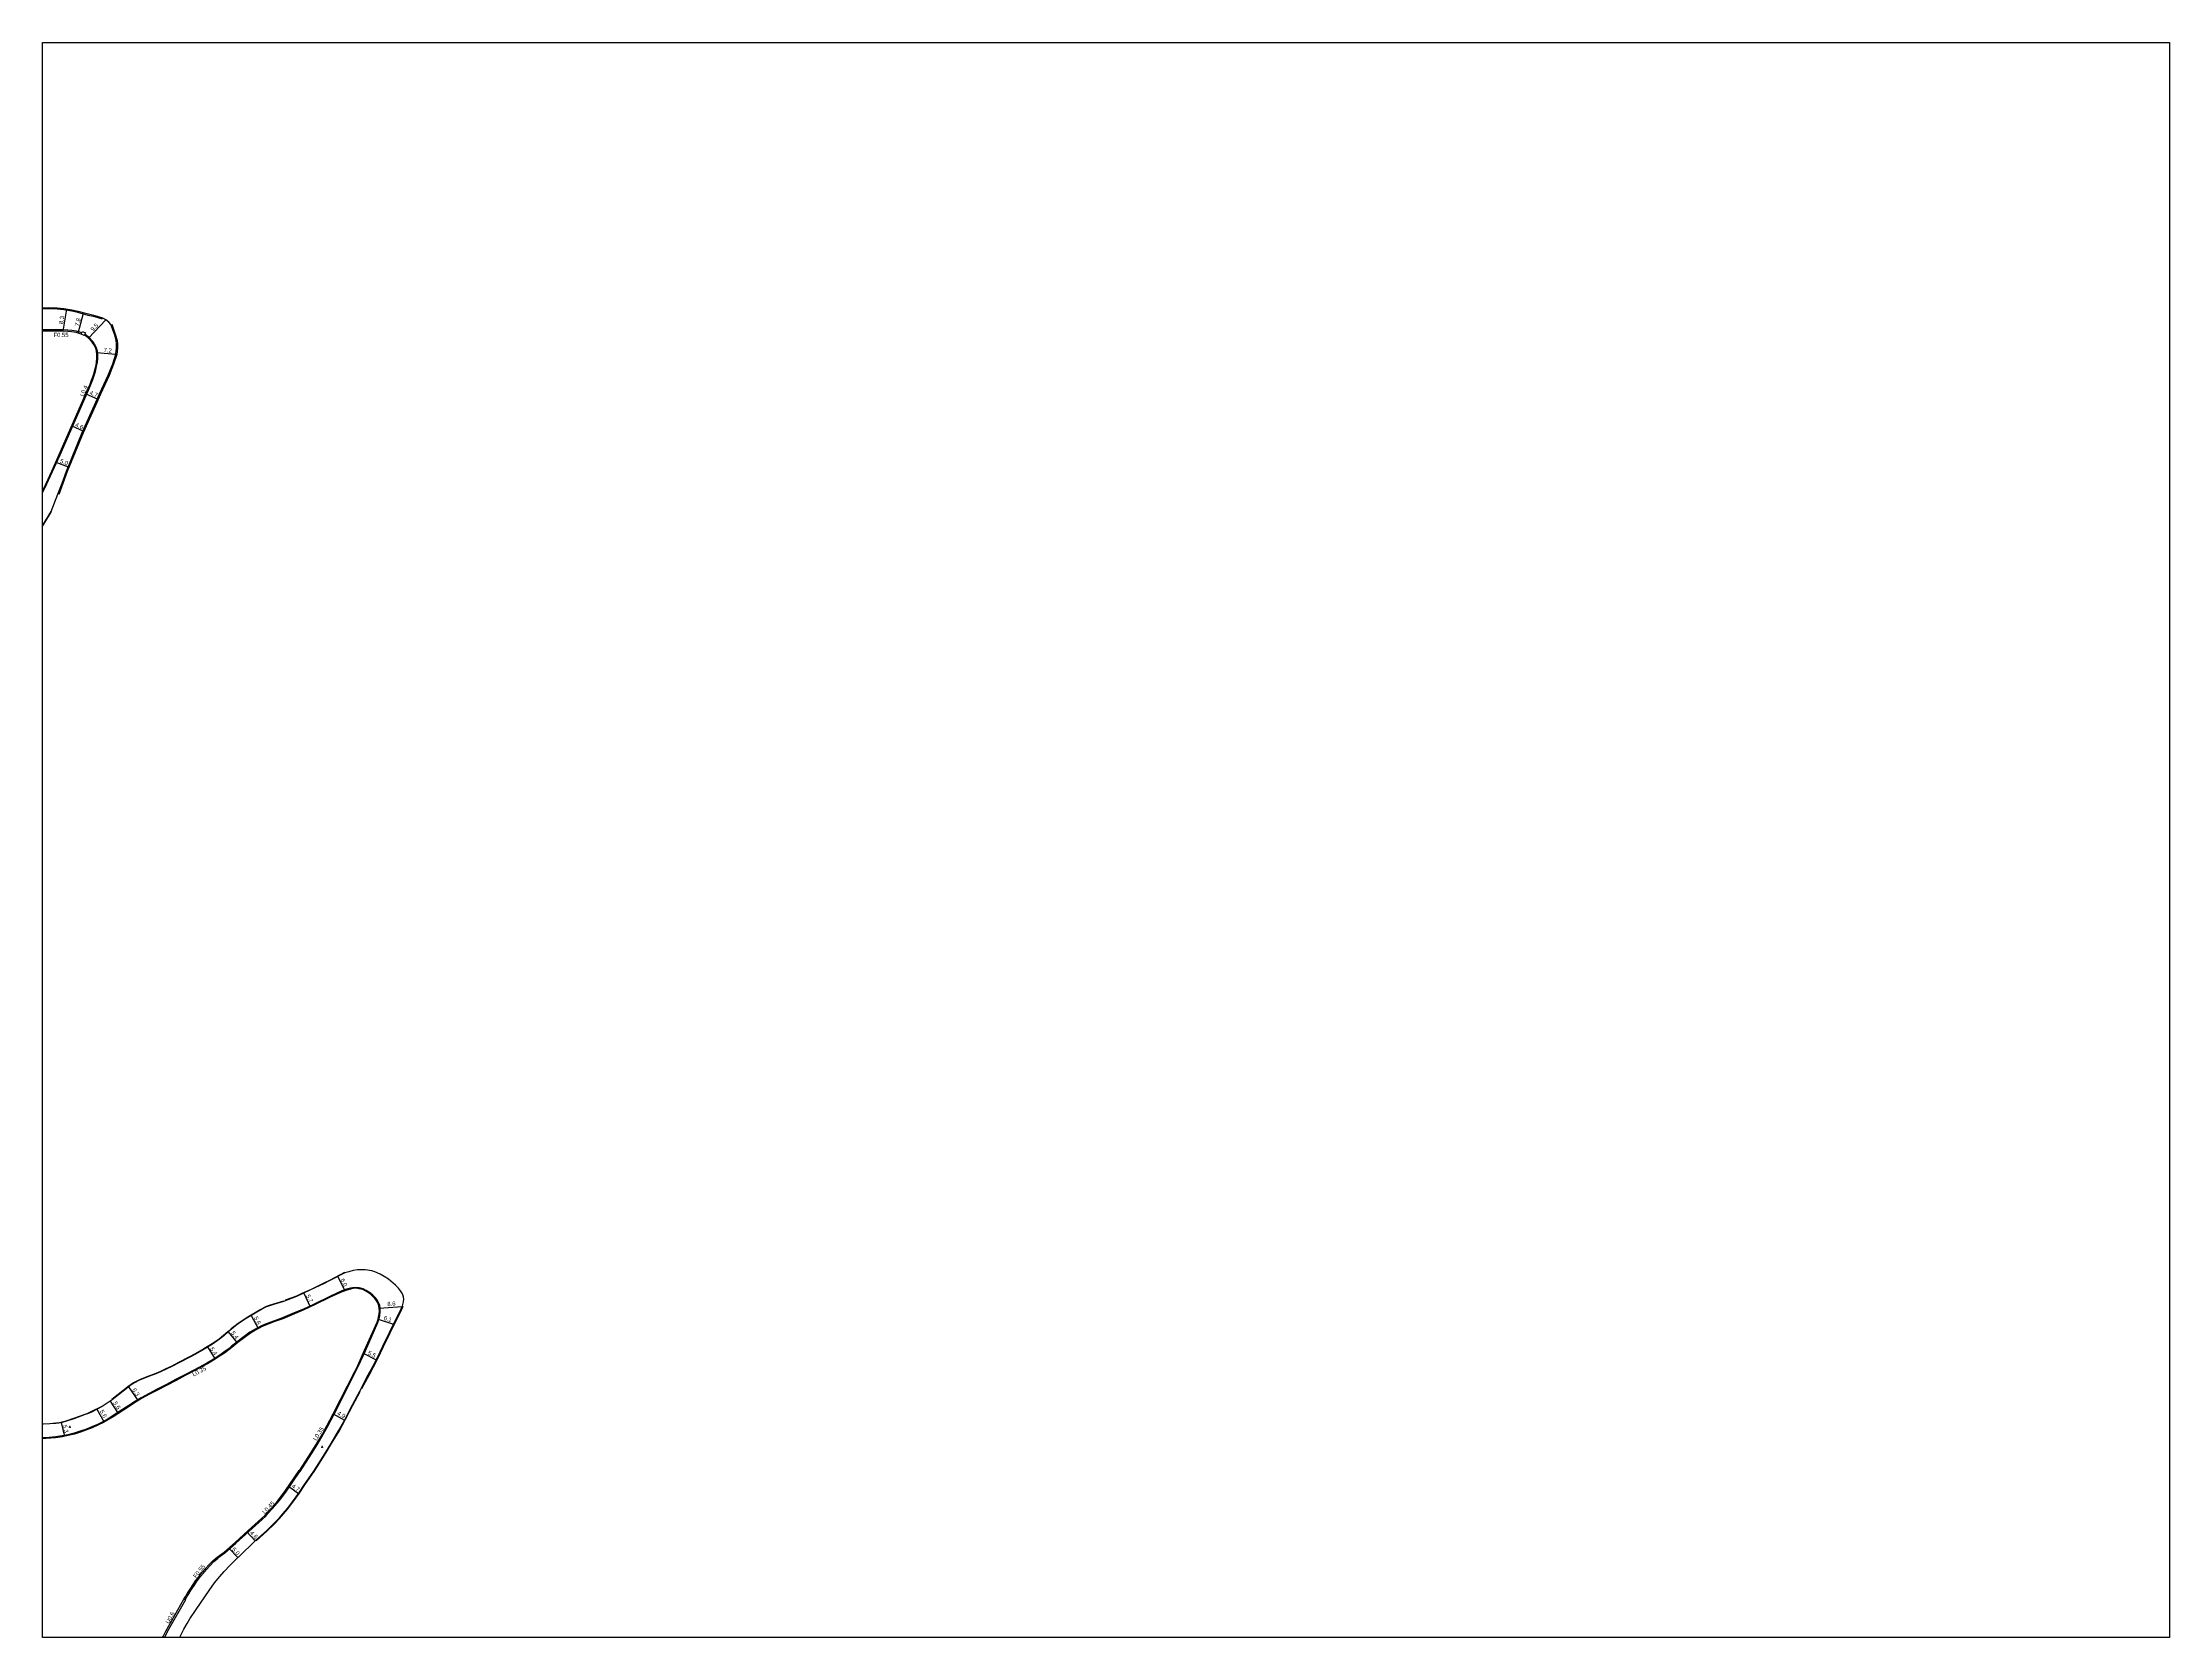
# Model space of a CAD drawing. Header units: metres. Extents: x -20000 to -16000, y -99000 to -96000.
# Drawn here: x -18400 to -17600, y -96600 to -96000 of the extents above; entities that cross this region are included whole.
import ezdxf

# ---------------------------------------------------------------- set-up
doc = ezdxf.new("R2010")
doc.units = ezdxf.units.M
doc.header["$LTSCALE"] = 2.5
for name, color, linetype in [('側溝・桝', 7, 'Continuous'), ('図郭', 7, 'Continuous'), ('幅員', 7, 'Continuous'), ('歩道・分離帯・安全施設', 7, 'Continuous'), ('舗装', 7, 'Continuous'), ('道路', 7, 'Continuous')]:
    doc.layers.add(name, color=color, linetype=linetype)
doc.styles.get("Standard").update_dxf_attribs({"font": ''})
doc.styles.add('YOKO_DECO', font='txt.shx', dxfattribs={"bigfont": 'extfont.shx'})
doc.styles.get('Standard').set_extended_font_data('@MS PGothic')

msp = doc.modelspace()

# ---------------------------------------------------------------- linework, layer by layer
at = {"layer": '側溝・桝'}
for points in [[(-18385.2, -96109.19), (-18387.18, -96108.59), (-18389.03, -96108.28), (-18390.51, -96108.19), (-18392.23, -96108.08), (-18400, -96108.08)], [(-18400, -96169.43), (-18399.12, -96167.63), (-18396.2, -96161.41), (-18393.4, -96155.08), (-18382.73, -96130.76), (-18381.81, -96128.64), (-18381.2, -96127.16), (-18380.43, -96124.85), (-18380.09, -96123.71), (-18379.65, -96121.93), (-18379.38, -96120.38), (-18379.2, -96118.71), (-18379.21, -96117.22), (-18379.37, -96116.09), (-18379.67, -96115.03), (-18380.2, -96113.85), (-18381.12, -96112.49), (-18382.5, -96110.96), (-18383.3, -96110.3), (-18384.12, -96109.75)], [(-18334.04, -96570.09), (-18331.4, -96568.21), (-18327.28, -96564.55), (-18322.41, -96560.14), (-18317.38, -96555.59), (-18315.99, -96554.32), (-18315.22, -96553.41), (-18313.62, -96551.65), (-18311.72, -96549.51), (-18310.4, -96547.87), (-18308.28, -96544.99), (-18303.26, -96537.56), (-18303.13, -96537.52), (-18300.89, -96534.1), (-18298.64, -96530.6), (-18296.39, -96526.92), (-18294.43, -96523.64), (-18292.7, -96520.54), (-18290.32, -96516.05), (-18282.25, -96500.05), (-18281.12, -96497.79), (-18278.57, -96492.12), (-18273.86, -96481.5), (-18273.47, -96480.41), (-18273.12, -96478.95), (-18272.97, -96477.39), (-18272.98, -96476.15), (-18273.14, -96475.13), (-18273.61, -96473.96), (-18274.24, -96472.89), (-18274.71, -96472.28), (-18275.73, -96471.24), (-18276.62, -96470.46), (-18278.23, -96469.43), (-18279.44, -96468.8), (-18280.91, -96468.45), (-18282.15, -96468.3), (-18283.4, -96468.43), (-18284.21, -96468.58), (-18285.7, -96469), (-18287.46, -96469.65), (-18291.99, -96471.69), (-18297.89, -96474.56), (-18299.98, -96475.57), (-18301.9, -96476.46), (-18305.33, -96477.92), (-18309.78, -96479.77), (-18312.69, -96480.85), (-18315.88, -96482.03), (-18317.58, -96482.75), (-18320.08, -96484.08), (-18322.02, -96485.19), (-18326.8, -96488.82), (-18328.99, -96490.59), (-18330.16, -96491.51), (-18331.81, -96492.7), (-18333.35, -96493.76), (-18335.84, -96495.37), (-18338.17, -96496.75), (-18342.87, -96499.32), (-18346.54, -96501.19), (-18349.95, -96502.97), (-18353.33, -96504.78), (-18357.16, -96506.74), (-18359.9, -96508.18), (-18362.91, -96509.85), (-18364.99, -96511.09), (-18367.59, -96512.77), (-18371.87, -96515.53), (-18373.43, -96516.54), (-18375.37, -96517.76), (-18377.27, -96518.84), (-18379.3, -96519.83), (-18381.45, -96520.8), (-18383.86, -96521.71), (-18385.8, -96522.41), (-18388.07, -96523.12), (-18390.45, -96523.73), (-18392.61, -96524.2), (-18395.18, -96524.53), (-18398.64, -96524.84), (-18400, -96524.8)], [(-18346.34, -96585.82), (-18345.68, -96584.72), (-18344.99, -96583.56), (-18344.08, -96582.1), (-18342.9, -96580.34), (-18342.03, -96579.05), (-18341.31, -96578.08), (-18340.54, -96577.09), (-18339.63, -96575.89), (-18338.29, -96574.4), (-18336.93, -96572.87), (-18335.51, -96571.48), (-18333.98, -96570.17), (-18334.32, -96569.77)], [(-18346.8, -96585.55), (-18346.28, -96585.86), (-18353.09, -96597.9), (-18354.13, -96599.96), (-18354.15, -96600)]]:
    msp.add_lwpolyline(points, dxfattribs=at)
msp.add_lwpolyline([(-18385.44, -96109.69), (-18384.94, -96108.65), (-18383.85, -96109.17), (-18384.35, -96110.22)], close=True, dxfattribs=at)
at = {"layer": '図郭'}
msp.add_lwpolyline([(-18400, -96000), (-17600, -96000), (-17600, -96600), (-18400, -96600)], close=True, dxfattribs=at)
at = {"layer": '幅員'}
for points in [[(-18392.25, -96108.63), (-18390.89, -96100.36)], [(-18386.56, -96109.35), (-18384.6, -96101.75)], [(-18382.75, -96111.21), (-18376.2, -96104.3)], [(-18379.65, -96116.63), (-18372.45, -96117.27)], [(-18383.72, -96132.16), (-18379.44, -96134.05)], [(-18389.01, -96144.2), (-18384.83, -96146.08)], [(-18394.99, -96157.81), (-18390.38, -96159.68)], [(-18301.78, -96470.48), (-18299.28, -96475.62)], [(-18288.89, -96464.2), (-18286.36, -96469.62)], [(-18321.52, -96478.89), (-18318.87, -96483.83)], [(-18273.33, -96476.18), (-18264.76, -96475.48)], [(-18330.12, -96485.05), (-18326.74, -96489.22)], [(-18273.8, -96480.31), (-18267.97, -96482.11)], [(-18337.93, -96490.72), (-18335.02, -96495.26)], [(-18279.38, -96493.07), (-18274.49, -96495.52)], [(-18374.51, -96511.05), (-18371.5, -96515.71)], [(-18367.61, -96505.68), (-18364.08, -96510.96)], [(-18392.94, -96519.17), (-18391.8, -96524.39)], [(-18379.52, -96514.14), (-18376.79, -96518.97)], [(-18290.63, -96515.89), (-18286.38, -96518.22)], [(-18307.54, -96543.11), (-18303.72, -96545.79)], [(-18329.98, -96566.37), (-18326.49, -96569.95)], [(-18323.21, -96560.28), (-18319.98, -96563.6)]]:
    msp.add_lwpolyline(points, dxfattribs=at)
at = {"layer": '歩道・分離帯・安全施設'}
for points in [[(-18377.48, -96104.05), (-18380.36, -96103.22), (-18382.79, -96102.63), (-18386.69, -96101.62), (-18389.02, -96101.07), (-18391.99, -96100.58), (-18394.53, -96100.29), (-18397.68, -96100.24), (-18400, -96100.36)], [(-18373.98, -96105.94), (-18372.51, -96110.03), (-18371.99, -96112.07), (-18371.84, -96113.29), (-18371.77, -96114.95), (-18372.09, -96117.35), (-18373.25, -96120.97), (-18374.94, -96125.31), (-18378.26, -96132.28), (-18380.14, -96136.53), (-18384.76, -96146.79), (-18390.68, -96161.39), (-18392.33, -96165.9), (-18393.85, -96170.07)], [(-18400, -96181.9), (-18399.56, -96181.24), (-18396.62, -96176.44)], [(-18286.43, -96462.7), (-18292.01, -96465.65), (-18294.41, -96466.85), (-18299.01, -96469.04), (-18302.46, -96470.65), (-18304.54, -96471.6), (-18308.76, -96473.17)], [(-18309.36, -96473.5), (-18313.18, -96474.56), (-18314.73, -96475.1), (-18316.16, -96475.67), (-18317.91, -96476.59), (-18321.59, -96478.78), (-18323.42, -96479.93), (-18326.43, -96481.88), (-18327.56, -96482.71), (-18329.02, -96483.88), (-18330.21, -96484.95), (-18331.88, -96486.4), (-18333.57, -96487.72), (-18336.19, -96489.49), (-18339.29, -96491.4), (-18342.56, -96493.31), (-18344.72, -96494.47), (-18348.85, -96496.61), (-18351.39, -96497.91), (-18353.6, -96498.98), (-18355.68, -96499.94), (-18357.4, -96500.67), (-18360.76, -96501.96), (-18363.59, -96503.1), (-18365.76, -96504.23), (-18366.7, -96504.8), (-18367.41, -96505.36), (-18373.9, -96510.47)], [(-18279.95, -96506.3), (-18277.18, -96501.32), (-18275.46, -96498.18), (-18273.9, -96495.04), (-18271.73, -96490.59), (-18269.26, -96485.45), (-18264.86, -96476.53), (-18264.35, -96475.31)], [(-18319.71, -96563.6), (-18315.67, -96560.02), (-18312.76, -96557.19), (-18310.82, -96555.19), (-18309.34, -96553.5), (-18307.77, -96551.65), (-18305.83, -96549.1), (-18303.5, -96545.78), (-18301.34, -96542.59), (-18297.87, -96537.51), (-18295.8, -96534.37), (-18293.29, -96530.46), (-18291.26, -96527.08), (-18288.46, -96522.4), (-18286.01, -96517.93), (-18283.23, -96512.61), (-18280.55, -96507.46)], [(-18400, -96519.56), (-18399.64, -96519.57), (-18397.24, -96519.49), (-18395, -96519.31), (-18393.91, -96519.2), (-18392.67, -96518.94), (-18391.08, -96518.46), (-18388.25, -96517.53), (-18384, -96516), (-18383.18, -96515.69), (-18381.65, -96515.05), (-18377.62, -96512.95)]]:
    msp.add_lwpolyline(points, dxfattribs=at)
at = {"layer": '道路'}
for points in [[(-18400, -96181.73), (-18399.64, -96181.18), (-18396.7, -96176.39), (-18394.19, -96169.95), (-18392.67, -96165.78), (-18391.02, -96161.26), (-18385.09, -96146.65), (-18380.47, -96136.38), (-18378.59, -96132.13), (-18375.27, -96125.16), (-18373.59, -96120.85), (-18372.45, -96117.27), (-18372.13, -96114.93), (-18372.2, -96113.32), (-18372.35, -96112.13), (-18372.85, -96110.14), (-18374.32, -96106.06), (-18375.08, -96105.16), (-18376.2, -96104.3), (-18377.37, -96103.67), (-18380.26, -96102.83), (-18382.7, -96102.24), (-18386.59, -96101.24), (-18388.94, -96100.68), (-18391.93, -96100.19), (-18394.5, -96099.89), (-18397.69, -96099.84), (-18400, -96099.97)], [(-18400, -96168.63), (-18399.43, -96167.48), (-18396.52, -96161.27), (-18393.72, -96154.94), (-18383.05, -96130.62), (-18382.13, -96128.5), (-18381.53, -96127.03), (-18380.76, -96124.75), (-18380.43, -96123.62), (-18379.99, -96121.86), (-18379.73, -96120.33), (-18379.55, -96118.69), (-18379.56, -96117.24), (-18379.71, -96116.16), (-18380, -96115.15), (-18380.51, -96114.02), (-18381.39, -96112.71), (-18382.75, -96111.21), (-18383.51, -96110.58), (-18384.28, -96110.07), (-18384.35, -96110.22), (-18385.44, -96109.69), (-18387.31, -96109.12), (-18389.09, -96108.82), (-18390.54, -96108.74), (-18392.25, -96108.63), (-18400, -96108.63)], [(-18348.36, -96600), (-18348.19, -96599.61), (-18346.84, -96596.82), (-18345.65, -96594.77), (-18344.66, -96593.03), (-18342.27, -96589.5), (-18337.35, -96582.27), (-18335.26, -96579.44), (-18333.29, -96577.01), (-18331.66, -96575.21), (-18329.39, -96572.82), (-18328, -96571.42), (-18321.41, -96564.99), (-18319.8, -96563.42), (-18315.76, -96559.84), (-18312.87, -96557.03), (-18310.93, -96555.04), (-18309.46, -96553.35), (-18307.89, -96551.51), (-18305.96, -96548.98), (-18303.64, -96545.66), (-18301.48, -96542.47), (-18298.01, -96537.39), (-18295.94, -96534.26), (-18293.44, -96530.35), (-18291.41, -96526.98), (-18288.62, -96522.31), (-18286.16, -96517.84), (-18283.39, -96512.53), (-18280.71, -96507.37), (-18277.46, -96501.16), (-18275.74, -96498.03), (-18274.18, -96494.9), (-18272.02, -96490.45), (-18269.55, -96485.31), (-18265.15, -96476.4), (-18264.64, -96475.19), (-18264.26, -96473.75), (-18264.14, -96472.73), (-18264.23, -96471.83), (-18264.63, -96470.75), (-18265.32, -96469.61), (-18266.12, -96468.64), (-18267.29, -96467.42), (-18269.83, -96465.25), (-18271.52, -96464.16), (-18273, -96463.38), (-18275, -96462.46), (-18276.19, -96462.08), (-18278.64, -96461.75), (-18280.23, -96461.67), (-18281.55, -96461.75), (-18283.17, -96462.01), (-18284.82, -96462.4), (-18286.33, -96462.88), (-18291.95, -96465.77), (-18294.35, -96466.97), (-18298.96, -96469.16), (-18302.4, -96470.77), (-18304.49, -96471.72), (-18309.32, -96473.62), (-18313.14, -96474.68), (-18314.68, -96475.22), (-18316.11, -96475.79), (-18317.84, -96476.71), (-18321.52, -96478.89), (-18323.35, -96480.04), (-18326.36, -96481.99), (-18327.48, -96482.81), (-18328.94, -96483.98), (-18330.12, -96485.05), (-18331.8, -96486.51), (-18333.5, -96487.83), (-18336.12, -96489.6), (-18339.23, -96491.51), (-18342.5, -96493.43), (-18344.66, -96494.58), (-18348.79, -96496.73), (-18351.33, -96498.03), (-18353.54, -96499.1), (-18355.63, -96500.06), (-18357.35, -96500.79), (-18360.71, -96502.08), (-18363.54, -96503.22), (-18365.69, -96504.34), (-18366.62, -96504.91), (-18367.33, -96505.46), (-18373.82, -96510.58), (-18377.54, -96513.1), (-18381.58, -96515.21), (-18383.12, -96515.86), (-18383.94, -96516.16), (-18388.19, -96517.7), (-18391.03, -96518.63), (-18392.63, -96519.11), (-18393.88, -96519.37), (-18394.98, -96519.49), (-18397.23, -96519.67), (-18399.64, -96519.75), (-18400, -96519.74)], [(-18346.8, -96585.55), (-18346.13, -96584.45), (-18345.44, -96583.29), (-18344.52, -96581.82), (-18343.34, -96580.04), (-18342.46, -96578.74), (-18341.73, -96577.76), (-18340.96, -96576.77), (-18340.04, -96575.55), (-18338.68, -96574.05), (-18337.31, -96572.51), (-18335.87, -96571.09), (-18334.32, -96569.77), (-18331.67, -96567.88), (-18327.57, -96564.23), (-18322.7, -96559.82), (-18317.67, -96555.27), (-18316.3, -96554.02), (-18315.54, -96553.13), (-18313.94, -96551.37), (-18312.04, -96549.24), (-18310.74, -96547.61), (-18308.63, -96544.74), (-18303.53, -96537.19), (-18303.28, -96537.12), (-18301.18, -96533.91), (-18298.94, -96530.41), (-18296.69, -96526.74), (-18294.73, -96523.46), (-18293.01, -96520.37), (-18290.63, -96515.89), (-18282.56, -96499.89), (-18281.44, -96497.64), (-18278.89, -96491.97), (-18274.18, -96481.38), (-18273.8, -96480.31), (-18273.47, -96478.89), (-18273.32, -96477.37), (-18273.33, -96476.18), (-18273.48, -96475.22), (-18273.92, -96474.11), (-18274.53, -96473.09), (-18274.98, -96472.51), (-18275.97, -96471.5), (-18276.83, -96470.74), (-18278.4, -96469.73), (-18279.57, -96469.13), (-18280.97, -96468.79), (-18282.15, -96468.65), (-18283.35, -96468.77), (-18284.13, -96468.92), (-18285.6, -96469.34), (-18287.33, -96469.98), (-18291.84, -96472), (-18297.74, -96474.87), (-18299.83, -96475.89), (-18301.76, -96476.78), (-18305.2, -96478.24), (-18309.65, -96480.1), (-18312.57, -96481.17), (-18315.75, -96482.36), (-18317.43, -96483.06), (-18319.91, -96484.39), (-18321.82, -96485.49), (-18326.58, -96489.09), (-18328.77, -96490.86), (-18329.95, -96491.79), (-18331.61, -96492.99), (-18333.15, -96494.06), (-18335.66, -96495.66), (-18337.99, -96497.06), (-18342.7, -96499.63), (-18346.38, -96501.5), (-18349.79, -96503.28), (-18353.16, -96505.09), (-18357, -96507.05), (-18359.74, -96508.48), (-18362.73, -96510.15), (-18364.81, -96511.39), (-18367.4, -96513.06), (-18371.68, -96515.83), (-18373.24, -96516.83), (-18375.19, -96518.06), (-18377.11, -96519.15), (-18379.15, -96520.15), (-18381.32, -96521.12), (-18383.74, -96522.04), (-18385.69, -96522.75), (-18387.97, -96523.46), (-18390.37, -96524.07), (-18392.55, -96524.55), (-18395.14, -96524.88), (-18398.63, -96525.19), (-18400, -96525.15)], [(-18354.83, -96600), (-18354.67, -96599.69), (-18353.62, -96597.62), (-18346.8, -96585.55)]]:
    msp.add_lwpolyline(points, dxfattribs=at)

# ---------------------------------------------------------------- texts
at = {"layer": '側溝・桝'}
msp.add_text('F0.55', height=1.6, dxfattribs=at).set_placement((-18395.87, -96110.79))
for s, rotation, p in [('L0.4', 66.14741, (-18384.61, -96133.33)), ('L0.35', 27, (-18343.19, -96501.83)), ('L0.35', 57.22793, (-18297.07, -96526.12)), ('L0.45', 47.01548, (-18316.35, -96553.73)), ('F0.55', 52, (-18342.23, -96577.82)), ('U0.6', 60.94143, (-18352.46, -96594.99))]:
    msp.add_text(s, height=1.6, rotation=rotation, dxfattribs=at).set_placement(p)
at = {"layer": '幅員'}
for s, rotation, p in [('8.3', 81, (-18392.31, -96106.03)), ('7.8', 76, (-18386.36, -96106.86)), ('9.5', 47, (-18380.96, -96108.79)), ('7.2', 355, (-18377.07, -96116.43)), ('4.7', 336, (-18382.49, -96132.29)), ('4.6', 336, (-18387.9, -96144.36)), ('5.0', 338, (-18393.63, -96158.03)), ('5.7', 296, (-18300.95, -96471.46)), ('6.0', 295, (-18288.02, -96465.42)), ('5.6', 298, (-18320.62, -96479.76)), ('6.1', 343, (-18271.85, -96480.46)), ('8.6', 5, (-18270.24, -96475.4)), ('5.4', 309, (-18329.22, -96485.52)), ('5.4', 303, (-18337.12, -96491.45)), ('5.5', 333, (-18277.85, -96493.46)), ('5.6', 303, (-18373.53, -96511.83)), ('6.3', 304, (-18366.38, -96506.88)), ('5.3', 282, (-18392.43, -96520.14)), ('5.6', 300, (-18378.56, -96514.94)), ('4.9', 331, (-18289.32, -96516.15)), ('4.7', 325, (-18306.48, -96543.41)), ('5.0', 314, (-18328.94, -96567.05)), ('4.6', 314, (-18322.15, -96560.85))]:
    msp.add_text(s, height=1.6, rotation=rotation, dxfattribs=at).set_placement(p)
at = {"layer": '舗装', "style": 'YOKO_DECO'}
for p in [(-18390.01, -96521.15, 284.87), (-18295.09, -96528.64, 287.82)]:
    msp.add_text('A', height=0.75, dxfattribs=at).set_placement(p)

doc.saveas('drawing.dxf')
